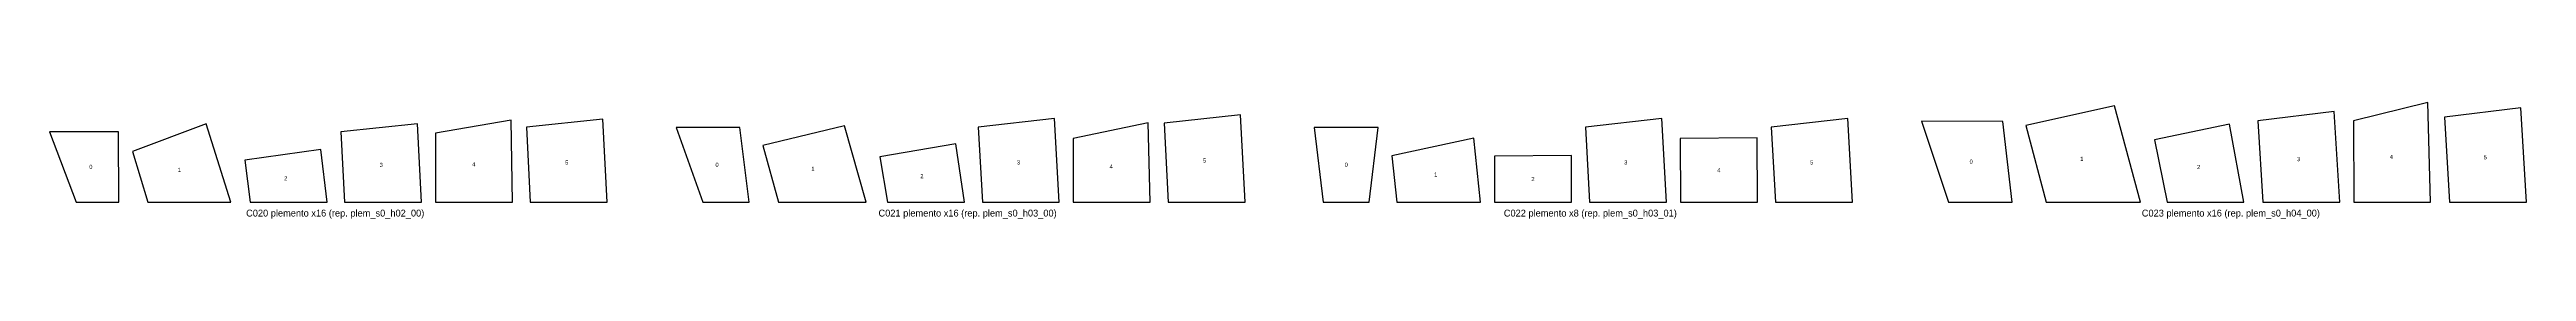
# Model space of a CAD drawing. Header units: metres. Extents: x 0 to 21, y -12 to 1.8.
# Drawn here: x 0 to 17.93, y -9.75 to -8.9 of the extents above; entities that cross this region are included whole.
import ezdxf
from ezdxf.enums import TextEntityAlignment as Align

# ---------------------------------------------------------------- set-up
doc = ezdxf.new("R2010")
doc.units = ezdxf.units.M
doc.layers.add('ESTM_PLANTILLA', color=7, linetype='Continuous')
doc.layers.add('ESTM_PLANTILLA_TEXTO', color=3, linetype='Continuous')

msp = doc.modelspace()

# ---------------------------------------------------------------- linework, layer by layer
at = {"layer": 'ESTM_PLANTILLA'}
for points in [[(14.453, -9.627), (15.137, -9.627), (14.949, -8.928), (14.307, -9.071)], [(16.68, -9.627), (17.237, -9.627), (17.218, -8.904), (16.679, -9.038)], [(17.374, -9.627), (17.931, -9.627), (17.89, -8.943), (17.337, -9.01)], [(0.193, -9.627), (0.501, -9.627), (0.5, -9.116), (0, -9.116)], [(0.711, -9.627), (1.313, -9.627), (1.134, -9.059), (0.601, -9.259)], [(2.136, -9.627), (2.693, -9.627), (2.663, -9.058), (2.109, -9.117)], [(2.795, -9.627), (3.352, -9.627), (3.341, -9.032), (2.793, -9.127)], [(3.48, -9.627), (4.037, -9.627), (4.006, -9.025), (3.452, -9.082)], [(4.73, -9.627), (5.064, -9.627), (4.998, -9.086), (4.537, -9.086)], [(5.276, -9.627), (5.911, -9.627), (5.754, -9.074), (5.164, -9.215)], [(6.753, -9.627), (7.31, -9.627), (7.276, -9.021), (6.723, -9.083)], [(7.411, -9.627), (7.968, -9.627), (7.954, -9.052), (7.41, -9.166)], [(8.099, -9.627), (8.656, -9.627), (8.621, -8.993), (8.068, -9.053)], [(9.22, -9.627), (9.553, -9.627), (9.617, -9.086), (9.156, -9.086)], [(11.148, -9.627), (11.705, -9.627), (11.671, -9.021), (11.118, -9.083)], [(12.494, -9.627), (13.051, -9.627), (13.017, -9.021), (12.464, -9.083)], [(13.746, -9.627), (14.207, -9.627), (14.141, -9.041), (13.551, -9.04)], [(15.329, -9.627), (15.886, -9.627), (15.782, -9.062), (15.237, -9.175)], [(16.022, -9.627), (16.579, -9.627), (16.538, -8.97), (15.986, -9.038)], [(1.452, -9.627), (2.009, -9.627), (1.964, -9.246), (1.413, -9.322)], [(6.066, -9.627), (6.623, -9.627), (6.56, -9.205), (6.011, -9.298)], [(9.753, -9.627), (10.36, -9.627), (10.311, -9.163), (9.717, -9.291)], [(10.461, -9.627), (11.018, -9.627), (11.017, -9.289), (10.46, -9.293)], [(11.807, -9.627), (12.364, -9.627), (12.362, -9.161), (11.805, -9.165)]]:
    msp.add_lwpolyline(points, close=True, dxfattribs=at)

# ---------------------------------------------------------------- texts
at = {"layer": 'ESTM_PLANTILLA_TEXTO'}
for s, height, p in [('3', 0.03, (7.015, -9.339)), ('5', 0.03, (8.361, -9.325)), ('3', 0.03, (11.411, -9.339)), ('0', 0.03, (13.911, -9.333)), ('1', 0.03, (14.712, -9.313)), ('3', 0.03, (16.281, -9.315)), ('4', 0.03, (16.953, -9.299)), ('5', 0.03, (17.633, -9.302)), ('0', 0.03, (0.299, -9.371)), ('1', 0.03, (0.94, -9.393)), ('2', 0.03, (1.71, -9.455)), ('3', 0.03, (2.401, -9.357)), ('4', 0.03, (3.071, -9.353)), ('5', 0.03, (3.744, -9.34)), ('0', 0.03, (4.832, -9.356)), ('1', 0.03, (5.526, -9.386)), ('2', 0.03, (6.315, -9.439)), ('4', 0.03, (7.686, -9.368)), ('0', 0.03, (9.387, -9.356)), ('1', 0.03, (10.035, -9.427)), ('2', 0.03, (10.739, -9.459)), ('4', 0.03, (12.085, -9.395)), ('5', 0.03, (12.757, -9.339)), ('2', 0.03, (15.558, -9.372)), ('C020 plemento x16 (rep. plem_s0_h02_00)', 0.05, (2.068, -9.707)), ('C021 plemento x16 (rep. plem_s0_h03_00)', 0.05, (6.646, -9.707)), ('C022 plemento x8 (rep. plem_s0_h03_01)', 0.05, (11.154, -9.707)), ('C023 plemento x16 (rep. plem_s0_h04_00)', 0.05, (15.791, -9.707))]:
    msp.add_text(s, height=height, dxfattribs=at).set_placement(p, align=Align.MIDDLE_CENTER)

doc.saveas('drawing.dxf')
